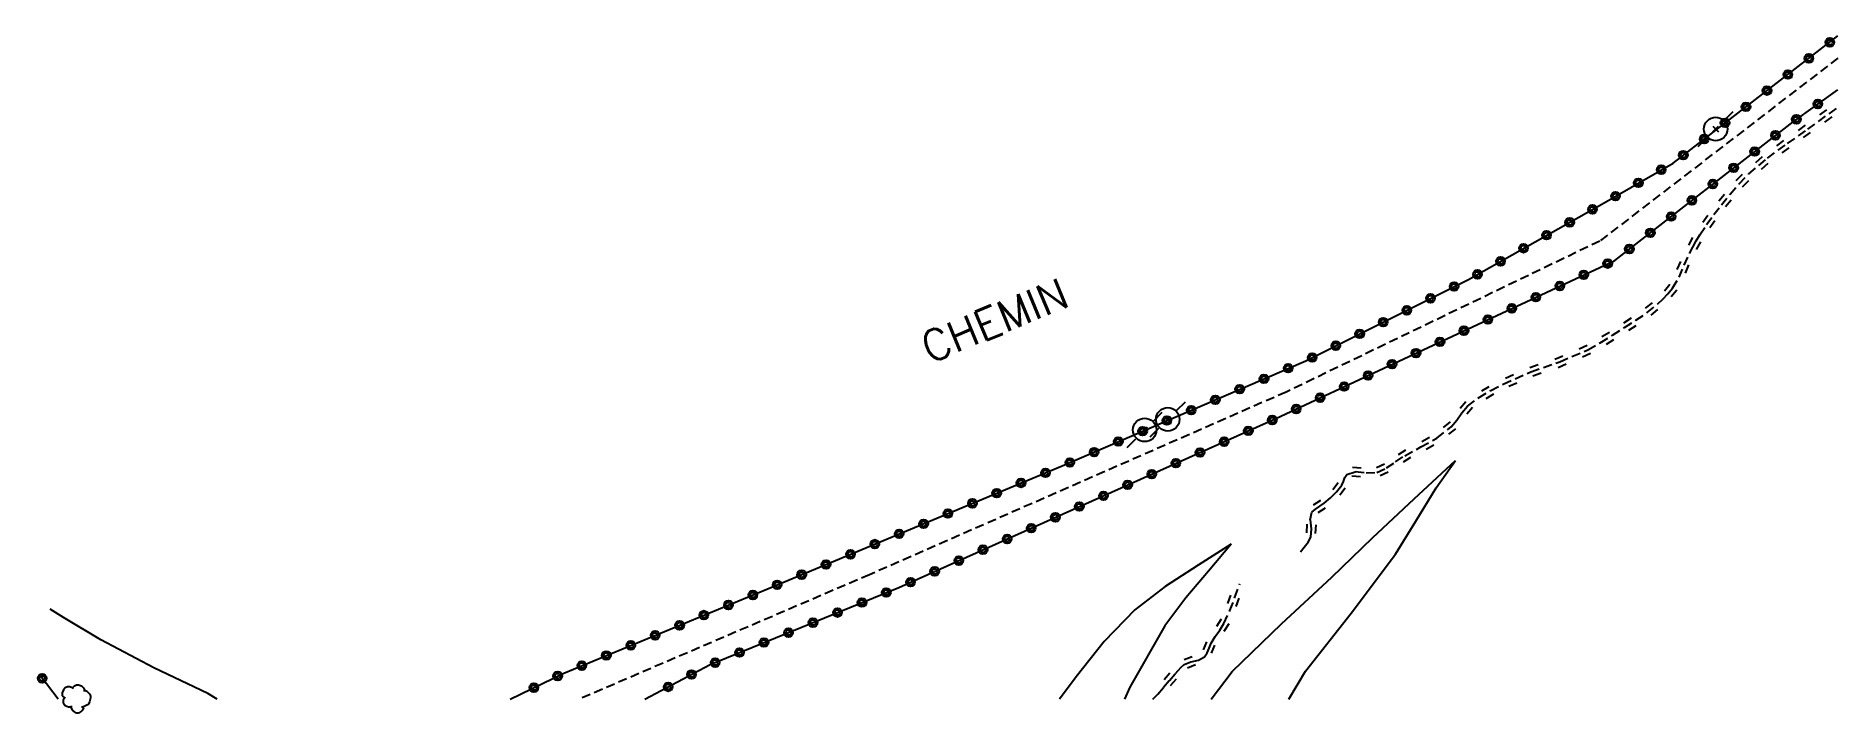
# Model space of a CAD drawing. Header units: millimetres. Extents: x 139000 to 140000, y 123999 to 125000.
# Drawn here: x 139897.7 to 140000, y 123999.2 to 124037.6 of the extents above; entities that cross this region are included whole.
import ezdxf

# ---------------------------------------------------------------- set-up
doc = ezdxf.new("R2010")
doc.units = ezdxf.units.MM
doc.linetypes.add('DASHED', pattern=[0.75, 0.5, -0.25])
doc.layers.get('0').update_dxf_attribs({"linetype": 'CONTINUOUS'})
for name, color, linetype in [('W0070', 7, 'DASHED'), ('W0211', 2, 'CONTINUOUS'), ('W0214', 2, 'CONTINUOUS'), ('W0220', 5, 'DASHED'), ('W0300', 7, 'CONTINUOUS'), ('W0323', 7, 'CONTINUOUS'), ('W0473', 7, 'CONTINUOUS'), ('W0989', 7, 'CONTINUOUS')]:
    doc.layers.add(name, color=color, linetype=linetype)
doc.styles.get("Standard").update_dxf_attribs({"font": 'romans.shx', "width": 0.85})

msp = doc.modelspace()

# ---------------------------------------------------------------- texts
at = {"layer": 'W0989'}
msp.add_text('CHEMIN', height=1.75, rotation=22.3565, dxfattribs=at).set_placement((139948.44, 124019.04))

# ---------------------------------------------------------------- blocks, each defined once
blk = doc.blocks.new('T300')
for p, q in [((-0.8, 0.51), (-0.86, 0.34)), ((-0.86, 0.34), (-0.86, 0.17)), ((-0.86, 0.17), (-0.74, 0.06)), ((-0.69, 0.63), (-0.8, 0.51)), ((-0.8, -0.06), (-0.74, 0.06)), ((-0.74, 0.06), (-0.69, 0.11)), ((-0.57, 0.69), (-0.69, 0.63)), ((-0.46, 0.69), (-0.57, 0.69)), ((-0.29, 0.63), (-0.46, 0.69)), ((-0.29, 0.63), (-0.17, 0.74)), ((-0.23, 0.57), (-0.29, 0.63)), ((-0.17, 0.74), (-0.06, 0.8)), ((-0.06, 0.8), (0.06, 0.8)), ((0.06, 0.8), (0.23, 0.74)), ((0.23, 0.74), (0.34, 0.63)), ((0.34, 0.63), (0.4, 0.51)), ((0.46, 0.46), (0.34, 0.46)), ((0.4, 0.51), (0.4, 0.46)), ((0.57, 0.4), (0.46, 0.46)), ((0.57, 0.4), (0.69, 0.29)), ((0.69, 0.29), (0.74, 0.17)), ((0.74, 0.06), (0.69, -0.17)), ((0.74, 0.17), (0.74, 0.06)), ((-0.8, -0.17), (-0.8, -0.06)), ((-0.8, -0.23), (-0.8, -0.17)), ((-0.74, -0.34), (-0.8, -0.23)), ((-0.69, -0.4), (-0.74, -0.34)), ((-0.51, -0.46), (-0.69, -0.4)), ((-0.4, -0.46), (-0.51, -0.46)), ((-0.4, -0.46), (-0.34, -0.46)), ((-0.34, -0.46), (-0.34, -0.4)), ((-0.34, -0.51), (-0.34, -0.46)), ((-0.29, -0.63), (-0.34, -0.51)), ((-0.17, -0.74), (-0.29, -0.63)), ((-0.06, -0.8), (-0.17, -0.74)), ((0.06, -0.8), (-0.06, -0.8)), ((0.17, -0.74), (0.06, -0.8)), ((0.23, -0.69), (0.17, -0.74)), ((0.29, -0.46), (0.23, -0.46)), ((0.29, -0.63), (0.23, -0.69)), ((0.46, -0.4), (0.29, -0.46)), ((0.34, -0.51), (0.29, -0.63)), ((0.34, -0.51), (0.34, -0.46)), ((0.57, -0.34), (0.46, -0.4)), ((0.63, -0.29), (0.57, -0.34)), ((0.69, -0.17), (0.63, -0.29))]:
    blk.add_line(p, q)
blk = doc.blocks.new('T473')
for p, q in [((-0.166667, 0.166667), (0.166667, -0.166667)), ((-0.166667, -0.166667), (0.166667, 0.166667)), ((0.500001, 0.500001), (1.000002, 1.000002)), ((-1.000002, -1.000002), (-0.500001, -0.500001))]:
    blk.add_line(p, q)
blk.add_ellipse((0, 0), major_axis=(0.471405, 0.471405), ratio=1, start_param=5.4977871438, end_param=11.780972451)
blk = doc.blocks.new('t220o')
at = {"color": 0, "linetype": 'Continuous'}
for p, q in [((-0.25, 0.25), (0.25, 0.25)), ((-0.25, -0.25), (0.25, -0.25))]:
    blk.add_line(p, q, dxfattribs=at)
blk = doc.blocks.new('t323o')
at = {"color": 0, "linetype": 'Continuous'}
for radius in [0.25, 0.15]:
    blk.add_circle((0, 0), radius, dxfattribs=at)

# ---------------------------------------------------------------- linework, layer by layer
at = {"layer": 'W0070'}
msp.add_lwpolyline([(140000, 124036.4), (139986.48, 124026.01), (139968.68, 124017.44), (139945.03, 124007.07), (139928.53, 124000)], dxfattribs=at)
at = {"layer": 'W0211'}
for points in [[(139968.83, 124000), (139969.78, 124001.59), (139972.36, 124004.89), (139974.88, 124008.24), (139976.04, 124010.11), (139977.19, 124012), (139978.29, 124013.56)], [(139965.56, 124008.81), (139963.69, 124007.61), (139961.82, 124006.41), (139960.08, 124005.08), (139958.34, 124003.27), (139956.76, 124001.27), (139955.82, 124000)], [(139908.01, 124000), (139907.48, 124000.32), (139904.4, 124001.79), (139901.39, 124003.37), (139899.27, 124004.65), (139898.53, 124005.12)]]:
    msp.add_lwpolyline(points, dxfattribs=at)
at = {"layer": 'W0214'}
for points in [[(139964.42, 124000), (139965.61, 124001.58), (139968.41, 124004.29), (139971.27, 124006.94), (139973.58, 124009.17), (139975.94, 124011.37), (139978.29, 124013.56)], [(139965.56, 124008.81), (139964.28, 124007.28), (139962.99, 124005.75), (139961.8, 124004.17), (139959.81, 124000.68), (139959.51, 124000)]]:
    msp.add_lwpolyline(points, dxfattribs=at)
at = {"layer": 'W0220'}
for points in [[(139969.5, 124008.36), (139969.71, 124008.63), (139969.92, 124008.91), (139970.08, 124009.21), (139970.11, 124009.68), (139970.05, 124010.19), (139970.14, 124010.62), (139970.34, 124010.8), (139970.59, 124010.96), (139970.84, 124011.13), (139971.2, 124011.44), (139971.54, 124011.78), (139971.83, 124012.16), (139971.93, 124012.37), (139972.01, 124012.58), (139972.12, 124012.76), (139972.6, 124012.92), (139973.22, 124012.86), (139973.82, 124012.88), (139974.37, 124013.13), (139974.89, 124013.48), (139975.41, 124013.82), (139976.33, 124014.32), (139977.24, 124014.83), (139978.05, 124015.46), (139978.36, 124015.84), (139978.65, 124016.26), (139978.98, 124016.63), (139979.59, 124017.12), (139980.29, 124017.52), (139980.99, 124017.89), (139982.57, 124018.59), (139984.21, 124019.16), (139985.8, 124019.84), (139986.5, 124020.24), (139987.2, 124020.66), (139987.88, 124021.1), (139988.53, 124021.51), (139989.17, 124021.95), (139989.76, 124022.43), (139990.06, 124022.72), (139990.35, 124023.02), (139990.61, 124023.34), (139990.98, 124023.96), (139991.27, 124024.64), (139991.57, 124025.31), (139991.76, 124025.67), (139991.95, 124026.02), (139992.16, 124026.37), (139992.54, 124026.95), (139992.95, 124027.51), (139993.38, 124028.06), (139993.88, 124028.67), (139994.39, 124029.26), (139994.94, 124029.82), (139996, 124030.72), (139997.14, 124031.55), (139998.29, 124032.36), (140000, 124033.6)], [(139961.12, 124000), (139961.39, 124000.29), (139961.72, 124000.68), (139962.05, 124001.07), (139962.39, 124001.46), (139962.55, 124001.64), (139962.71, 124001.82), (139962.88, 124001.98), (139963.27, 124002.13), (139963.7, 124002.22), (139964.05, 124002.4), (139964.2, 124002.63), (139964.3, 124002.91), (139964.42, 124003.19), (139964.65, 124003.56), (139964.91, 124003.93), (139965.14, 124004.3), (139965.49, 124005.03), (139965.77, 124005.79), (139966.05, 124006.55)]]:
    msp.add_lwpolyline(points, dxfattribs=at)
at = {"layer": 'W0323'}
for points in [[(139924.63, 124000), (139927.68, 124001.49), (139939.21, 124006.25), (139955.97, 124013.25), (139969.8, 124019.22), (139979.02, 124023.83), (139986.6, 124028.11), (139990.64, 124030.44), (140000, 124037.65)], [(139932.28, 124000), (139935.99, 124001.97), (139946.7, 124006.35), (139968.09, 124015.94), (139987.33, 124024.91), (139997.45, 124032.78), (140000, 124034.6)], [(139898.98, 124000), (139898.01, 124001.27)]]:
    msp.add_lwpolyline(points, dxfattribs=at)

# ---------------------------------------------------------------- block references
at = {"layer": 'W0220'}
for p, rotation in [((139999.32, 124033.11), 35.81852207831129), ((139998.1, 124032.23), 35.48562084927114), ((139996.88, 124031.36), 35.81199922375546), ((139995.69, 124030.45), 40.50349761459123), ((139994.58, 124029.45), 45.83031548490109), ((139993.59, 124028.32), 50.55082300530102), ((139992.67, 124027.13), 54.03296969885132), ((139991.87, 124025.87), 61.26424161239416), ((139991.21, 124024.52), 66.90317808148826), ((139990.5, 124023.21), 50.51491159248267), ((139989.43, 124022.16), 39.11564021161107), ((139988.2, 124021.3), 32.76203131265143), ((139985.63, 124019.77), 23.25521118195416), ((139986.94, 124020.5), 31.33918323740643), ((139984.25, 124019.17), 23.25521118195416), ((139981.45, 124018.1), 23.68262127946301), ((139982.83, 124018.68), 19.16412846514263), ((139980.12, 124017.42), 30.18937028176732), ((139978.9, 124016.55), 49.66187309534055), ((139977.96, 124015.39), 37.92416456511301), ((139975.41, 124013.82), 33.71548712342337), ((139976.72, 124014.54), 29.13978638856547), ((139972.67, 124012.91), 354.681213496194), ((139974.14, 124013.03), 24.49094420093144), ((139971.67, 124011.95), 52.86495760002168), ((139970.57, 124010.95), 31.72063549162288), ((139970.11, 124009.67), 85.91438322176785), ((139965.69, 124005.59), 69.64249552551827), ((139965.09, 124004.22), 57.74741697524119), ((139964.31, 124002.94), 67.2034785303086), ((139963.21, 124002.11), 21.69923254877641), ((139962.1, 124001.14), 48.40362347978488)]:
    msp.add_blockref('t220o', p, dxfattribs=dict(at, rotation=rotation))
at = {"layer": 'W0300'}
msp.add_blockref('T300', (139900.07, 124000.02), dxfattribs=at)
at = {"layer": 'W0323'}
for p, rotation in [((139999.54, 124037.29), 37.58760636669157), ((139998.35, 124036.38), 37.58760636669157), ((139997.16, 124035.46), 37.58760636669157), ((139995.97, 124034.55), 37.58760636669157), ((139994.78, 124033.63), 37.58760636669157), ((139998.86, 124033.79), 35.43645121564937), ((139993.59, 124032.72), 37.58760636669157), ((139996.45, 124032.01), 37.86322182440568), ((139997.64, 124032.92), 35.43645121564937), ((139992.41, 124031.8), 37.58760636669157), ((139995.27, 124031.09), 37.86322182440568), ((139989.97, 124030.06), 30.00207747476781), ((139991.22, 124030.89), 37.58760636669157), ((139994.08, 124030.17), 37.86322182440568), ((139988.67, 124029.31), 30.00207747476781), ((139992.9, 124029.25), 37.86322182440568), ((139987.37, 124028.56), 30.00207747476781), ((139991.71, 124028.32), 37.86322182440568), ((139984.77, 124027.07), 29.45967959244809), ((139986.07, 124027.81), 29.45967959244809), ((139990.53, 124027.4), 37.86322182440568), ((139983.46, 124026.34), 29.45967959244809), ((139989.35, 124026.48), 37.86322182440568), ((139980.85, 124024.86), 29.45967959244809), ((139982.15, 124025.6), 29.45967959244809), ((139988.16, 124025.56), 37.86322182440568), ((139979.54, 124024.12), 29.45967959244809), ((139985.57, 124024.09), 25.01265420154163), ((139986.93, 124024.73), 25.01265420154163), ((139978.21, 124023.43), 26.5476617197715), ((139982.85, 124022.82), 25.01265420154163), ((139984.21, 124023.46), 25.01265420154163), ((139975.53, 124022.08), 26.5476617197715), ((139976.87, 124022.76), 26.5476617197715), ((139981.49, 124022.19), 25.01265420154163), ((139974.19, 124021.41), 26.5476617197715), ((139978.77, 124020.92), 25.01265420154163), ((139980.13, 124021.56), 25.01265420154163), ((139971.5, 124020.07), 26.5476617197715), ((139972.85, 124020.74), 26.5476617197715), ((139977.41, 124020.29), 25.01265420154163), ((139968.79, 124018.79), 23.34691487061211), ((139970.16, 124019.4), 26.5476617197715), ((139974.69, 124019.02), 25.01265420154163), ((139976.05, 124019.65), 25.01265420154163), ((139967.42, 124018.19), 23.34691487061211), ((139971.97, 124017.75), 25.01265420154163), ((139973.33, 124018.38), 25.01265420154163), ((139964.66, 124017), 23.34691487061211), ((139966.04, 124017.6), 23.34691487061211), ((139970.61, 124017.12), 25.01265420154163), ((139961.91, 124015.82), 23.34691487061211), ((139963.29, 124016.41), 23.34691487061211), ((139967.89, 124015.85), 24.14907910713973), ((139969.25, 124016.48), 25.01265420154163), ((139960.53, 124015.22), 23.34691487061211), ((139966.53, 124015.24), 24.14907910713973), ((139957.78, 124014.03), 23.34691487061211), ((139959.15, 124014.63), 23.34691487061211), ((139963.79, 124014.01), 24.14907910713973), ((139965.16, 124014.62), 24.14907910713973), ((139955.02, 124012.85), 22.66961180901633), ((139956.4, 124013.44), 23.34691487061211), ((139961.05, 124012.78), 24.14907910713973), ((139962.42, 124013.4), 24.14907910713973), ((139952.25, 124011.7), 22.66961180901633), ((139953.63, 124012.28), 22.66961180901633), ((139959.68, 124012.17), 24.14907910713973), ((139950.87, 124011.12), 22.66961180901633), ((139956.94, 124010.94), 24.14907910713973), ((139958.31, 124011.55), 24.14907910713973), ((139948.1, 124009.96), 22.66961180901633), ((139949.48, 124010.54), 22.66961180901633), ((139954.21, 124009.71), 24.14907910713973), ((139955.58, 124010.33), 24.14907910713973), ((139945.33, 124008.81), 22.66961180901633), ((139946.71, 124009.39), 22.66961180901633), ((139952.84, 124009.1), 24.14907910713973), ((139942.56, 124007.65), 22.66961180901633), ((139943.95, 124008.23), 22.66961180901633), ((139950.1, 124007.87), 24.14907910713973), ((139951.47, 124008.49), 24.14907910713973), ((139939.79, 124006.5), 22.66961180901633), ((139941.18, 124007.07), 22.66961180901633), ((139947.36, 124006.65), 24.14907910713973), ((139948.73, 124007.26), 24.14907910713973), ((139938.41, 124005.92), 22.43509405689796), ((139944.6, 124005.49), 22.24193948056283), ((139945.98, 124006.06), 22.24193948056283), ((139935.63, 124004.78), 22.43509405689796), ((139937.02, 124005.35), 22.43509405689796), ((139943.21, 124004.92), 22.24193948056283), ((139932.86, 124003.63), 22.43509405689796), ((139934.25, 124004.2), 22.43509405689796), ((139940.43, 124003.78), 22.24193948056283), ((139941.82, 124004.35), 22.24193948056283), ((139930.09, 124002.49), 22.43509405689796), ((139931.48, 124003.06), 22.43509405689796), ((139937.65, 124002.65), 22.24193948056283), ((139939.04, 124003.22), 22.24193948056283), ((139928.7, 124001.91), 22.43509405689796), ((139934.93, 124001.41), 27.9269215211726), ((139936.27, 124002.08), 22.24193948056283), ((139898.07, 124001.19), 127.4662000736571), ((139925.98, 124000.66), 26.06732950367546), ((139927.33, 124001.32), 26.06732950367546), ((139933.6, 124000.7), 27.9269215211726)]:
    msp.add_blockref('t323o', p, dxfattribs=dict(at, rotation=rotation))
at = {"layer": 'W0473'}
for p in [(139993.06, 124032.37), (139960.65, 124015.29), (139961.96, 124015.89)]:
    msp.add_blockref('T473', p, dxfattribs=at)

msp.set_redraw_order([(e.dxf.handle, doc.entitydb.next_handle()) for e in msp.query("TEXT MTEXT ATTDEF DIMENSION ARC_DIMENSION")])  # texts and dimensions are drawn at this point

doc.saveas('drawing.dxf')
